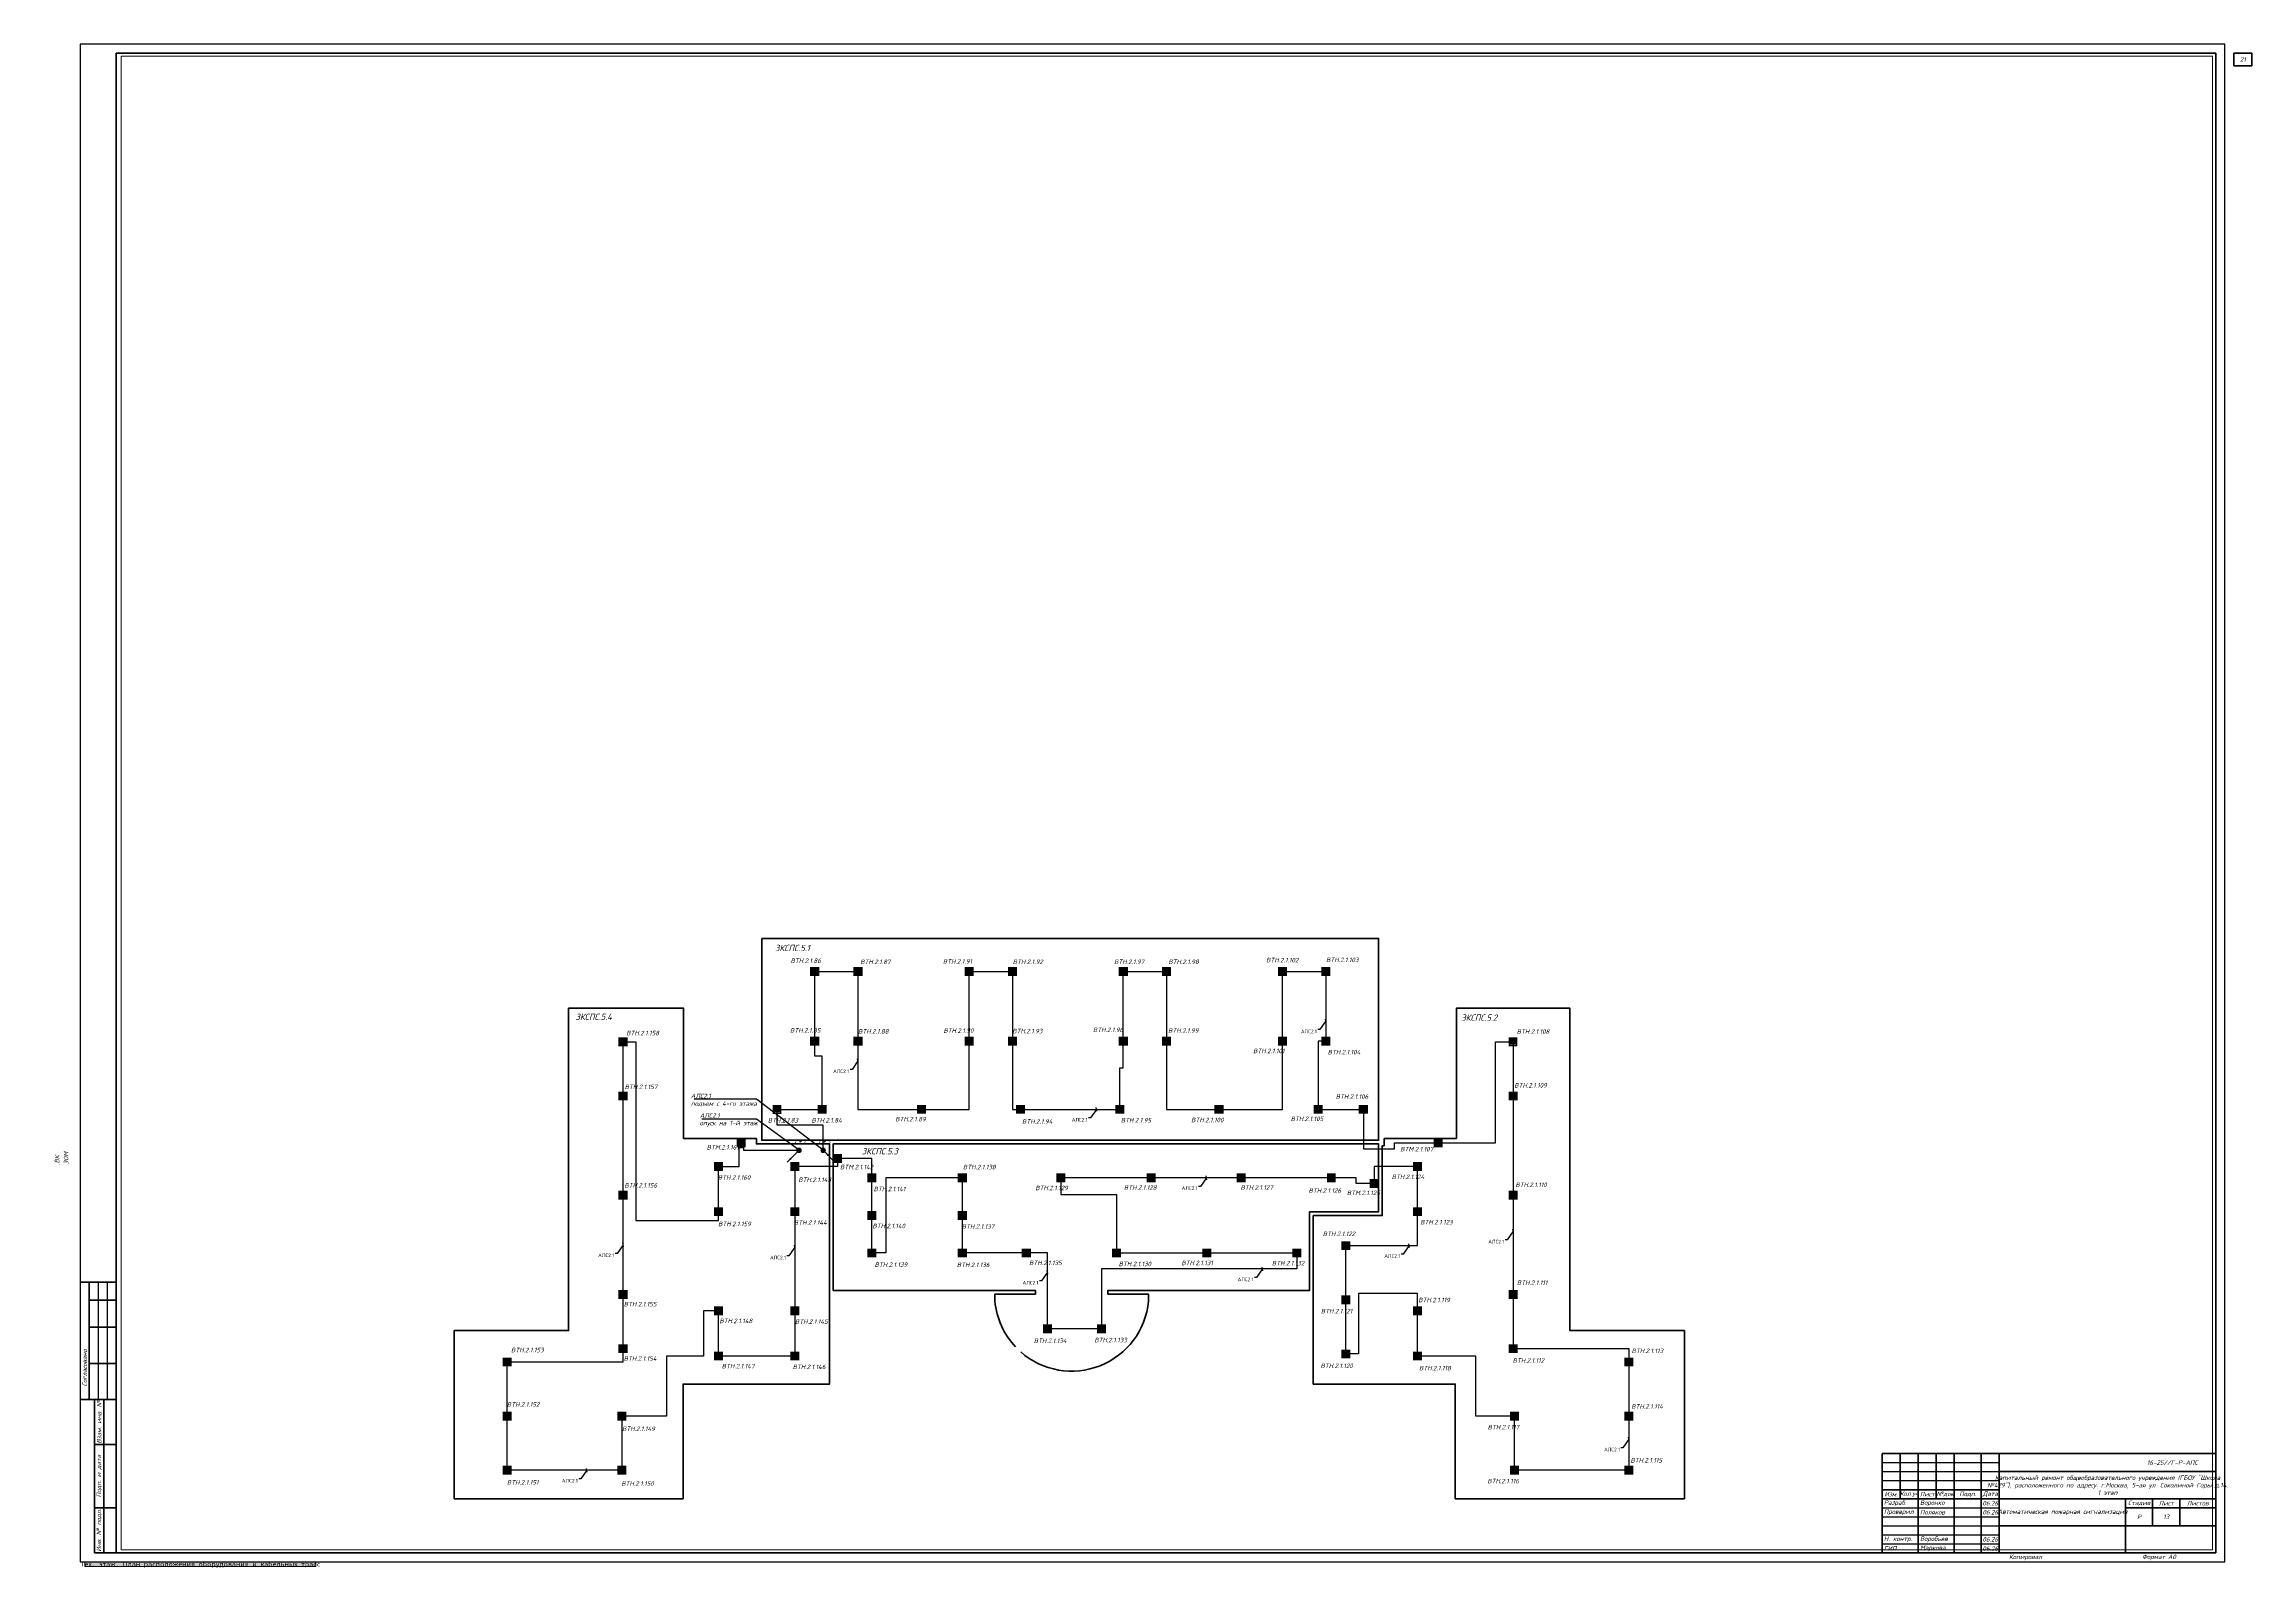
# Paper-space layout 'ПР5' of a CAD drawing. Header units: millimetres. Extents: x -20 to 1204, y -3 to 841.
# The model-space entities are those that its viewports show. They can reach past a viewport. Long polylines and large blocks are cut down to what shows.
import ezdxf
from ezdxf import colors
from ezdxf.entities.mleader import LeaderData, LeaderLine
from ezdxf.enums import TextEntityAlignment as Align
from ezdxf.math import Vec2, Vec3

# ---------------------------------------------------------------- set-up
doc = ezdxf.new("R2018")
doc.units = ezdxf.units.MM
doc.header["$LTSCALE"] = 0.5
doc.set_wipeout_variables(frame=1)
doc.linetypes.add('CONTI', pattern=[0])
doc.layers.get('0').update_dxf_attribs({"lineweight": 18})
doc.layers.get('Defpoints').update_dxf_attribs({"color": 4, "lineweight": 140})
for name, color, linetype, lineweight in [('! ЗКПС НОМЕР 1', 4, 'Continuous', 50), ('13_text', 250, 'Continuous', 15), ('13_АПС_кабели', 1, 'Continuous', 30), ('13_АПС_оборудование', 1, 'Continuous', 30), ('13_АПС_текст', 1, 'Continuous', 30), ('13_СС_СОТС_выноски', 7, 'Continuous', 25), ('BSN__основная - 06', 1, 'Continuous', 60), ('АР_Штриховка_Стималит', 5, 'Continuous', 0)]:
    doc.layers.add(name, color=color, linetype=linetype, lineweight=lineweight)
doc.layers.add('! ЗКПС НОМЕР 2', color=7, linetype='Continuous', lineweight=0, true_color=0xf3aae6, transparency=0.5)
doc.styles.add('BDG_T_R', font='GOST Common.ttf')
doc.styles.add('ISOCPEUR', font='isocpeui.ttf', dxfattribs={"height": 250})
doc.styles.get("Standard").update_dxf_attribs({"font": 'txt.shx'})
doc.linetypes.add('Рабочее в трубе  _о_о_', pattern='A,5,2,[133,ltypeshp.shx,S=0.4,R=0,X=0,Y=0.75],3', length=10)

# ---------------------------------------------------------------- blocks, each defined once
blk = doc.blocks.new('*U1096')
at = {"linetype": 'Continuous', "lineweight": 25, "transparency": 33554687}
for p, q in [((1189, 841), (0, 841)), ((0, 841), (0, 0)), ((1189, 0), (1189, 841)), ((10, 155), (10, 90)), ((15, 155), (15, 90)), ((999, 55), (1064, 55)), ((999, 50), (1064, 50)), ((999, 45), (1064, 45)), ((999, 30), (1064, 30)), ((999, 25), (1064, 25)), ((999, 20), (1064, 20)), ((999, 15), (1064, 15)), ((0, 0), (1189, 0)), ((999, 10), (1064, 10))]:
    blk.add_line(p, q, dxfattribs=at)
at = {"linetype": 'Continuous', "lineweight": 60, "transparency": 33554687}
for p, q in [((1184, 836), (20, 836)), ((20, 836), (20, 5)), ((1184, 5), (1184, 836)), ((20, 155), (0, 155)), ((5, 155), (5, 90)), ((20, 145), (5, 145)), ((20, 130), (5, 130)), ((20, 110), (5, 110)), ((20, 90), (0, 90)), ((8, 90), (8, 5)), ((13, 90), (13, 5)), ((8, 65), (20, 65)), ((999, 60), (1184, 60)), ((999, 5), (999, 60)), ((1009, 60), (1009, 35)), ((1019, 60), (1019, 5)), ((1029, 60), (1029, 35)), ((1039, 60), (1039, 5)), ((1054, 60), (1054, 5)), ((1064, 5), (1064, 60)), ((1064, 50), (1184, 50)), ((1184, 5), (1184, 60)), ((999, 40), (1064, 40)), ((8, 30), (20, 30)), ((999, 35), (1184, 35)), ((1134, 35), (1134, 5)), ((1134, 30), (1184, 30)), ((1149, 35), (1149, 20)), ((1164, 35), (1164, 20)), ((1064, 20), (1184, 20)), ((8, 5), (20, 5)), ((20, 5), (1184, 5))]:
    blk.add_line(p, q, dxfattribs=at)
at = {"linetype": 'Continuous', "lineweight": 40, "transparency": 33554687}
blk.add_line((1134, 5), (1134, 35), dxfattribs=at)
at = {"lineweight": 60, "transparency": 33554687}
blk.add_lwpolyline([(1194, 829), (1204, 829), (1204, 836), (1194, 836)], close=True, dxfattribs=at)
at = {"linetype": 'Continuous', "transparency": 33554687, "rotation": 90, "style": 'ISOCPEUR'}
for s, insert, char_height, width, attachment_point in [('20_Главный_специалист_ВК', (-12.5, 176), 2.5, 19, 4), ('21_Главный_специалист_ЭОМ', (-7.5, 176), 2.5, 19, 4), ('01.26', (-12.5, 215), 2.5, 10, 5), ('01.26', (-7.5, 215), 2.5, 10, 5), ('01.26', (-2.5, 215), 2.5, 10, 5), ('Согласовано', (-17.5, 172.5), 3, 35, 5), ('Гл. спец ВК', (-12.5, 156), 2.5, 19, 4), ('Гл. спец ЭОМ', (-7.5, 156), 2.5, 19, 4), ('01.26', (-12.5, 150), 2.5, 10, 5), ('19_Главный_конструктор', (-7.5, 111), 2.5, 19, 4), ('01.26', (-7.5, 150), 2.5, 10, 5), ('18_Главный_специалист_ОВ', (-2.5, 111), 2.5, 19, 4), ('01.26', (-2.5, 150), 2.5, 10, 5), ('17_ГАП', (-12.5, 111), 2.5, 19, 4), ('Согласовано', (2.5, 107.5), 2.5, 35, 5), ('Гл. констр. ', (-7.5, 91), 2.5, 19, 4), ('Гл. спец ОВ', (-2.5, 91), 2.5, 19, 4), ('ГАП', (-12.5, 91), 2.5, 19, 4), ('Взам. инв. №', (10.5, 77.5), 2.5, 25, 5), ('Подп. и дата', (10.5, 47.5), 2.5, 35, 5), ('Инв. № подл.', (10.5, 17.5), 2.5, 25, 5)]:
    blk.add_mtext(s, dxfattribs=dict(at, insert=insert, char_height=char_height, width=width, attachment_point=attachment_point))
at = {"linetype": 'Continuous', "transparency": 33554687, "char_height": 2.5, "style": 'ISOCPEUR'}
for s, insert, width, attachment_point in [('16-25//Г-Р-АПС', (1174, 55), 110, 6), ('\\pxsm1;Капитальный ремонт общеобразовательного учреждения (ГБОУ "Школа №429"), расположенного по адресу: г.Москва, 5-ая ул. Соколиной Горы д.14. 1 этап', (1124, 42.5), 120, 5), ('Разраб.', (1000, 32.5), 19, 4), ('Проверил', (1000, 27.5), 19, 4), ('Воронко', (1020, 32.5), 19, 4), ('Поляков', (1020, 27.5), 19, 4), ('\\pxqc;06.26', (1054, 32.5), 10, 4), ('\\pxqc;06.26', (1054, 27.5), 10, 4), ('Р', (1141.5, 25), 15, 5), ('Н. контр.', (1000, 12.5), 19, 4), ('Воробьев', (1020, 12.5), 19, 4), ('\\pxqc;06.26', (1054, 12.5), 10, 4), ('ГИП', (1000, 7.5), 19, 4), ('Маркова', (1020, 7.5), 19, 4), ('\\pxqc;06.26', (1054, 7.4), 10, 4), ('Копировал', (1078.5, 2.5), 25, 5), ('Формат', (1149.5, 2.5), 16, 5)]:
    blk.add_mtext(s, dxfattribs=dict(at, insert=insert, width=width, attachment_point=attachment_point))
at = {"transparency": 33554687, "char_height": 2.5, "attachment_point": 5, "style": 'ISOCPEUR'}
for s, insert, width in [('Изм.', (1004, 37.5), 10), ('Кол.уч', (1014, 37.5), 10), ('Лист', (1024, 37.5), 10), ('№док', (1034, 37.5), 10), ('Подп.', (1046.5, 37.5), 15), ('Дата', (1059, 37.5), 10), ('Стадия', (1141.5, 32.5), 15), ('Лист', (1156.5, 32.5), 15), ('Листов', (1174, 32.5), 20)]:
    blk.add_mtext(s, dxfattribs=dict(at, insert=insert, width=width))
at = {"linetype": 'Continuous', "transparency": 33554687, "insert": (1099, 27.5), "char_height": 2.5, "width": 70, "attachment_point": 5, "line_spacing_factor": 0.8, "style": 'ISOCPEUR'}
blk.add_mtext('\\pxsm1;Автоматическая пожарная сигнализация', dxfattribs=at)
at = {"transparency": 33554687, "style": 'ISOCPEUR'}
for tag, p in [('Сквозная_нумерация', (1199, 832.5)), ('Форма3_номер_листа', (1156.5, 25)), ('Форма3_количество_листов', (1174, 25))]:
    blk.add_attdef(tag, text='', height=2.5, dxfattribs=at).set_placement(p, align=Align.MIDDLE_CENTER)
blk.add_attdef('Форма3_дополнительный_шифр', text='', height=2.5, dxfattribs=at).set_placement((1174, 55), align=Align.MIDDLE_LEFT)
at = {"lineweight": 5, "transparency": 33554687, "flags": 160}
blk.add_attdef('Форма3_наименование_чертежа', text='', height=2.5, dxfattribs=at).set_placement((1099, 12.5), align=Align.MIDDLE_CENTER)
at = {"transparency": 33554687, "style": 'ISOCPEUR', "flags": 8}
blk.add_attdef('Формат', (1157.5, 1.5), '', height=2.5, dxfattribs=at)
at = {"transparency": 33554687}
blk.add_wipeout([(-20, 220), (-0.5, 220), (-0.5, 90), (-20, 90)], dxfattribs=at)
blk = doc.blocks.new('101')
at = {"layer": '! ЗКПС НОМЕР 2', "true_color": 0xffffff, "transparency": 33554687}
h = blk.add_hatch(color=7, dxfattribs=at)
h.dxf.hatch_style = 1
h.paths.add_polyline_path([(-12942, -22141.9), (-12947, -22141.9), (-12947, -22146.8), (-12942, -22146.8)])
at = {"layer": 'BSN__основная - 06', "color": 1, "lineweight": 30, "ltscale": 100, "const_width": 0.03, "elevation": 0}
blk.add_lwpolyline([(-12947, -22141.9), (-12942, -22141.9), (-12942, -22146.8), (-12947, -22146.8)], close=True, dxfattribs=at)
at = {"layer": 'BSN__основная - 06', "color": 1, "lineweight": 30, "ltscale": 100, "const_width": 0.07, "elevation": 0}
blk.add_lwpolyline([(-12943.9, -22142.7), (-12945, -22143.9), (-12943.9, -22144.8), (-12945, -22145.9)], dxfattribs=at)
blk = doc.blocks.new('ИПР1')
at = {"layer": 'АР_Штриховка_Стималит', "ltscale": 0.01, "true_color": 0xffffff}
h = blk.add_hatch(color=7, dxfattribs=at)
h.dxf.hatch_style = 1
h.paths.add_polyline_path([(-11645.5, -30228.9), (-11645.5, -30233.8), (-11640.6, -30233.8), (-11640.6, -30228.9)])
at = {"layer": 'BSN__основная - 06', "ltscale": 100, "const_width": 0.1}
blk.add_lwpolyline([(-11645.5, -30228.9), (-11640.6, -30228.9), (-11640.6, -30233.8), (-11645.5, -30233.8)], close=True, dxfattribs=at)
for points in [[(-11644.9, -30229.4), (-11644.8, -30229.6), (-11644.8, -30229.6), (-11644.8, -30229.7), (-11644.7, -30229.7), (-11644.7, -30229.8), (-11644.7, -30229.8), (-11644.6, -30229.9), (-11644.6, -30230), (-11644.6, -30230), (-11644.5, -30230.1), (-11644.4, -30230.2), (-11644.4, -30230.2), (-11644.3, -30230.3), (-11644.2, -30230.4), (-11644.1, -30230.5), (-11644, -30230.5), (-11643.9, -30230.6), (-11643.8, -30230.6), (-11643.7, -30230.7), (-11643.6, -30230.7), (-11643.5, -30230.8), (-11643.4, -30230.8), (-11643.2, -30230.8), (-11643, -30230.8), (-11642.7, -30230.8), (-11642.5, -30230.7), (-11642.3, -30230.7), (-11642, -30230.5), (-11641.8, -30230.4), (-11641.6, -30230.2), (-11641.5, -30230), (-11641.3, -30229.8), (-11641.2, -30229.5), (-11641.2, -30229.4)], [(-11643, -30230.8), (-11643, -30233.3)]]:
    blk.add_lwpolyline(points, dxfattribs=at)
blk = doc.blocks.new('748')
at = {"layer": 'АР_Штриховка_Стималит', "true_color": 0xffffff}
h = blk.add_hatch(color=7, dxfattribs=at)
h.dxf.hatch_style = 1
h.paths.add_polyline_path([(1611.5, -5339.8), (1606.6, -5339.8), (1606.6, -5344.7), (1611.5, -5344.7)])
h.paths.add_polyline_path([(1610.6, -5340.7), (1610.6, -5343.8), (1607.6, -5343.8), (1607.6, -5340.7)], flags=16)
h = blk.add_hatch(color=7, dxfattribs=at)
h.dxf.hatch_style = 1
h.paths.add_polyline_path([(1607.6, -5340.7), (1607.6, -5343.7), (1610.6, -5343.7), (1610.6, -5340.7)])
at = {"color": 1, "lineweight": 5, "ltscale": 100, "elevation": 0}
for points, const_width in [([(1606.6, -5344.7), (1611.6, -5344.7), (1611.6, -5339.8), (1606.6, -5339.8)], 0.03), ([(1607.6, -5343.7), (1610.6, -5343.7), (1610.6, -5340.7), (1607.6, -5340.7)], 0.01)]:
    blk.add_lwpolyline(points, close=True, dxfattribs=dict(at, const_width=const_width))
at = {"color": 1, "lineweight": 5, "ltscale": 100, "const_width": 0.03, "elevation": 0}
blk.add_lwpolyline([(1609.6, -5341.1), (1608.5, -5341.7), (1609.7, -5342.7), (1608.5, -5343.3)], dxfattribs=at)
blk = doc.blocks.new('*U54')
at = {"transparency": 33554687}
h = blk.add_hatch(color=0, dxfattribs=at)
h.dxf.hatch_style = 1
h.paths.add_polyline_path([(125, 0, 1), (-125, 0, 1)])
h = blk.add_hatch(color=0, dxfattribs=at)
h.dxf.hatch_style = 1
h.paths.add_polyline_path([(491, -407), (407, -491), (654, -654)])
at = {"color": 0, "lineweight": 15, "transparency": 33554687}
blk.add_lwpolyline([(654, -654), (88, -88)], dxfattribs=at)
at = {"color": 0, "transparency": 33554687}
blk.add_circle((0, 0), 125, dxfattribs=at)
blk = doc.blocks.new('_None')
blk = doc.blocks.new('*U63')
at = {"transparency": 33554687}
h = blk.add_hatch(color=0, dxfattribs=at)
h.dxf.hatch_style = 1
h.paths.add_polyline_path([(125, 0, 1), (-125, 0, 1)])
h = blk.add_hatch(color=0, dxfattribs=at)
h.dxf.hatch_style = 1
h.paths.add_polyline_path([(-336, -251), (-251, -336), (-88, -88)])
at = {"color": 0, "lineweight": 15, "transparency": 33554687}
blk.add_lwpolyline([(-88, -88), (-654, -654)], dxfattribs=at)
at = {"color": 0, "transparency": 33554687}
blk.add_circle((0, 0), 125, dxfattribs=at)
blk = doc.blocks.new('_Oblique')
at = {"color": 0, "linetype": 'ByBlock', "lineweight": -2, "transparency": 33554687}
blk.add_line((-0.5, -0.5), (0.5, 0.5), dxfattribs=at)

msp = doc.modelspace()

# ---------------------------------------------------------------- linework, layer by layer
at = {"layer": '! ЗКПС НОМЕР 1', "color": 84, "transparency": 33554559}
msp.add_lwpolyline([(346719.61454, 86350.68246), (380919.61454, 86350.68246), (380919.61454, 75165.68246), (346719.61454, 75165.68246)], close=True, dxfattribs=at)
at = {"layer": '! ЗКПС НОМЕР 1', "color": 200, "transparency": 33554559}
msp.add_lwpolyline([(346419.61762, 75265.68246), (342379.61454, 75265.68246), (342379.61454, 82485.68246), (336004.61454, 82485.68246), (336004.61454, 64615.68246), (329654.61208, 64615.68729), (329654.24203, 55305.68729), (342354.61454, 55305.68246), (342354.61454, 61655.68246), (350474.61454, 61655.68246), (350474.61454, 70995.68246), (350474.61454, 70995.68246), (350474.61454, 74965.68246), (346419.61762, 74965.68246), (346419.61762, 75265.68246)], dxfattribs=at)
at = {"layer": '! ЗКПС НОМЕР 1', "color": 30, "true_color": 0xf26722, "transparency": 33554559}
msp.add_lwpolyline([(381219.61454, 75265.68246), (385229.61454, 75265.68246), (385229.61454, 82485.68246), (391519.61454, 82485.68246), (391519.61454, 64615.68246), (397869.61454, 64615.68246), (397869.9846, 55305.68246), (385169.61454, 55305.68246), (385169.61454, 61655.68246), (377289.61454, 61655.68246), (377289.61454, 70995.68246), (381119.61454, 70995.68246), (381119.61454, 74865.68246), (381219.61454, 74865.68246), (381219.61454, 75265.68246)], dxfattribs=at)
at = {"layer": '! ЗКПС НОМЕР 1', "color": 163, "transparency": 33554559}
msp.add_lwpolyline([(360792.32426, 63710.57495, -0.1673533343), (359644.18296, 66245.68246), (359644.18296, 66645.68246), (361887.63212, 66645.68246), (361887.63212, 66845.68246), (361887.63212, 66845.68246), (361887.63212, 66845.68246), (361887.63212, 66845.68246), (350674.61454, 66845.68246), (350674.61454, 74965.68246), (350674.61454, 74965.68246), (350674.61454, 74965.68246), (350674.61454, 74965.68246), (380919.61454, 74965.68246), (380919.61454, 71195.6905), (377089.61463, 71195.68809), (377089.61445, 66845.68246), (365911.63497, 66845.68246), (365911.63497, 66645.68246), (368154.31203, 66645.68246), (368154.31203, 66245.68246, -0.6128200457), (361074.75653, 63437.82939)], format="xyb", dxfattribs=at)
at = {"layer": '13_АПС_кабели', "linetype": 'Рабочее в трубе  _о_о_', "transparency": 33554687}
msp.add_lwpolyline([(350117.44227, 74611.8851), (350117.44227, 76005.96863), (347569.61454, 76005.96863), (347569.61454, 76878.00554), (350069.61454, 76878.00554), (350069.61454, 79821.35659), (349652.11454, 79821.35659), (349652.11454, 80653.18246), (349652.11454, 84518.18246), (352052.11454, 84518.18246), (352052.11454, 80653.18246), (352052.11454, 76878.00554), (355569.61454, 76878.00554), (358217.11454, 76878.00554), (358217.11454, 80653.18246), (358217.11454, 84518.18246), (360617.11454, 84518.18246), (360617.11454, 80653.18246), (360617.11454, 76878.00554), (361069.61454, 76878.00554), (366569.61454, 76878.00554), (366569.61454, 79173.1436), (366762.11454, 79173.1436), (366762.11454, 80653.18246), (366762.11454, 84518.18246), (369162.11454, 84518.18246), (369162.11454, 80653.18246), (369162.11454, 76878.00554), (372069.61454, 76878.00554), (375587.11454, 76878.00554), (375587.11454, 80653.18246), (375587.11454, 84518.18246), (377987.11454, 84518.18246), (377987.11454, 80653.18246), (377569.61454, 80653.18246), (377569.61454, 76878.00554), (380069.61454, 76878.00554), (380069.61454, 74685.43911), (381800.64899, 74685.43911), (381800.64899, 75017.6999), (384221.09435, 75017.6999), (387398.94447, 75017.6999), (387398.94447, 80620.68246), (388374.61454, 80620.68246), (388374.61454, 77620.68246), (388374.61454, 72120.68246), (388374.61454, 66620.68246), (388374.61454, 63620.68246), (394794.61454, 63620.68246), (394794.61454, 62880.62747), (394794.61454, 59880.62747), (394794.61454, 56880.62747), (388444.61454, 56880.62747), (388444.61454, 59880.62747), (386301.91999, 59880.62747), (386301.91999, 63210.68246), (383074.61454, 63210.68246), (383074.61454, 65710.68246), (383074.61454, 66682.82779), (379803.22224, 66682.82779), (379803.22224, 63325.68246), (379104.61454, 63325.68246), (379104.61454, 66325.68246), (379104.61454, 69325.68246), (383074.61454, 69325.68246), (383074.61454, 71210.68246), (383074.61454, 73710.68246), (380671.64152, 73710.68246), (380671.64152, 72769.54526), (379664.53379, 72769.54526), (379664.53379, 73083.16474), (378302.11452, 73083.16474), (377098.92044, 73083.16474), (373302.11452, 73083.16474), (368302.11452, 73083.16474), (363302.11452, 73083.16474), (363302.11452, 72167.07506), (366387.11452, 72167.07506), (366387.11452, 68920.7054), (371387.11452, 68920.7054), (376387.11452, 68920.7054), (376387.11452, 68034.80509), (365553.80607, 68034.80509), (365553.80713, 64715.68246), (362553.80607, 64715.68246), (362553.80607, 68920.7054), (361387.11452, 68920.7054), (357839.49823, 68920.7054), (357839.49823, 70995.68246), (357839.49823, 73083.16474), (353604.62381, 73083.16474), (353604.62381, 68920.7054), (352827.11454, 68920.7054), (352827.11454, 70995.68246), (352827.11454, 73083.16474), (352827.11454, 74159.80312), (350922.58757, 74159.80312), (350922.58757, 73710.68246), (348552.53738, 73710.68246), (348552.53738, 71210.68246), (348552.53738, 65710.68246), (348552.53738, 63210.68246), (344324.61454, 63210.68246), (344324.61454, 65710.68246), (343478.08247, 65710.68246), (343478.08247, 63210.68246), (341443.94076, 63210.68246), (341443.94076, 59880.62747), (338954.61454, 59880.62747), (338954.61454, 56880.62747), (332604.61454, 56880.62747), (332604.61454, 59880.62747), (332604.61454, 62880.62747), (339024.61454, 62880.62747), (339024.61454, 63620.68246), (339024.61454, 66620.68246), (339024.61454, 72120.68246), (339024.61454, 77620.68246), (339024.61454, 80620.68246), (339739.8877, 80620.68246), (339739.8877, 70719.65092), (344324.61454, 70719.65092), (344324.61454, 71210.68246), (344324.61454, 73710.68246), (345470.27507, 73710.68246), (345470.27507, 74769.71735), (345699.21857, 74769.71735), (345699.21857, 74611.8851), (348785.02295, 74611.8851)], dxfattribs=at)

# ---------------------------------------------------------------- block references
at = {"lineweight": 20, "transparency": 33554687}
ref = msp.add_blockref('*U54', (348785.02295, 74611.8851), dxfattribs=dict(at, xscale=-1))
ref.add_attrib('NUM', 'Ст.1', (348535.20752, 74943.86154), dxfattribs={"color": 0, "height": 250, "style": 'ISOCPEUR'})
ref = msp.add_blockref('*U63', (350117.44227, 74611.8851), dxfattribs=dict(at, xscale=-1))
ref.add_attrib('NUM', 'Ст.3', (349867.62684, 74943.86154), dxfattribs={"color": 0, "height": 250, "style": 'ISOCPEUR'})
at = {"layer": '13_АПС_оборудование', "transparency": 33554559, "xscale": 100, "yscale": 100, "zscale": 100}
for p in [(1644101.46254, 2298952.95827, -0.25088), (1646501.46254, 2298952.95827, -0.25088), (1652666.46254, 2298952.95827, -0.25088), (1655066.46254, 2298952.95827, -0.25088), (1661211.46254, 2298952.95827, -0.25088), (1663611.46254, 2298952.95827, -0.25088), (1670036.46254, 2298952.95827, -0.25088), (1672436.46254, 2298952.95827, -0.25088), (1633473.96254, 2295055.45827, -0.25088), (1644101.46254, 2295087.95827, -0.25088), (1646501.46254, 2295087.95827, -0.25088), (1652666.46254, 2295087.95827, -0.25088), (1655066.46254, 2295087.95827, -0.25088), (1661211.46254, 2295087.95827, -0.25088), (1663611.46254, 2295087.95827, -0.25088), (1670036.46254, 2295087.95827, -0.25088), (1672436.46254, 2295087.95827, -0.25088), (1633473.96254, 2292055.45827, -0.25088), (1644518.96254, 2291312.78135, -0.25088), (1650018.96254, 2291312.78135, -0.25088), (1655518.96254, 2291312.78135, -0.25088), (1661018.96254, 2291312.78135, -0.25088), (1666518.96254, 2291312.78135, -0.25088), (1672018.96254, 2291312.78135, -0.25088), (1674518.96254, 2291312.78135, -0.25088), (1682823.96254, 2292055.45827, -0.25088), (1638773.96254, 2288145.45827, -0.25088), (1677523.96254, 2288145.45827, -0.25088), (1633473.96254, 2286555.45827, -0.25088), (1647276.46254, 2287517.94056, -0.25088), (1652288.84622, 2287517.94056, -0.25088), (1657751.46251, 2287517.94056, -0.25088), (1662751.46251, 2287517.94056, -0.25088), (1667751.46251, 2287517.94056, -0.25088), (1682823.96254, 2286555.45827, -0.25088), (1638773.96254, 2285645.45827, -0.25088), (1643001.88537, 2285645.45827, -0.25088), (1647276.46254, 2285430.45827, -0.25088), (1652288.84622, 2285430.45827, -0.25088), (1677523.96254, 2285645.45827, -0.25088), (1647276.46254, 2283355.48122, -0.25088), (1652288.84622, 2283355.48122, -0.25088), (1655836.46251, 2283355.48122, -0.25088), (1660836.46251, 2283355.48122, -0.25088), (1665836.46251, 2283355.48122, -0.25088), (1670836.46251, 2283355.48122, -0.25088), (1673553.96254, 2283760.45827, -0.25088), (1633473.96254, 2281055.45827, -0.25088), (1673553.96254, 2280760.45827, -0.25088), (1682823.96254, 2281055.45827, -0.25088), (1638773.96254, 2280145.45827, -0.25088), (1643001.88537, 2280145.45827, -0.25088), (1657003.15407, 2279150.45919, -0.25088), (1660003.15407, 2279150.45919, -0.25088), (1677523.96254, 2280145.45827, -0.25088), (1633473.96254, 2278055.45827, -0.25088), (1682823.96254, 2278055.45827, -0.25088), (1627053.96254, 2277315.40329, -0.25088), (1638773.96254, 2277645.45827, -0.25088), (1643001.88537, 2277645.45827, -0.25088), (1673553.96254, 2277760.45827, -0.25088), (1677523.96254, 2277645.45827, -0.25088), (1689243.96254, 2277315.40329, -0.25088), (1627053.96254, 2274315.40329, -0.25088), (1633403.96254, 2274315.40329, -0.25088), (1682893.96254, 2274315.40329, -0.25088), (1689243.96254, 2274315.40329, -0.25088), (1627053.96254, 2271315.40329, -0.25088), (1633403.96254, 2271315.40329, -0.25088), (1682893.96254, 2271315.40329, -0.25088), (1689243.96254, 2271315.40329, -0.25088)]:
    msp.add_blockref('101', p, dxfattribs=at)
at = {"layer": '13_АПС_оборудование', "transparency": 33554687, "xscale": 100, "yscale": 100, "zscale": 100}
for p in [(227466.30825, 614844.06552), (186661.30825, 611101.3886), (187644.23109, 607934.06552), (217393.80823, 607306.5478)]:
    msp.add_blockref('748', p, dxfattribs=at)
at = {"layer": '13_АПС_оборудование', "color": 5, "transparency": 33554559, "xscale": 100, "yscale": 100, "zscale": 100}
for p in [(1509888.23912, 3098153.72279), (1548527.83725, 3098153.72279), (1515229.33048, 3097295.82601), (1544978.38442, 3095905.56814)]:
    msp.add_blockref('ИПР1', p, dxfattribs=at)

# ---------------------------------------------------------------- texts
at = {"layer": '13_АПС_текст', "color": 5, "transparency": 33554687, "style": 'ISOCPEUR'}
for s, p in [('ЗКСПС.5.1', (347453.05017, 85645.22443)), ('ЗКСПС.5.4', (336387.88697, 81832.95857)), ('ЗКСПС.5.2', (385500.3898, 81786.80234)), ('ЗКСПС.5.3', (352266.96185, 74384.92173))]:
    msp.add_text(s, height=350, dxfattribs=at).set_placement(p)
at = {"layer": '13_АПС_текст', "transparency": 33554559, "style": 'ISOCPEUR'}
for s, p in [('BTH.2.1.86', (348313.1461, 84991.8084, 0)), ('BTH.2.1.87', (352176.18345, 84927.67737, 0)), ('BTH.2.1.91', (356759.4207, 84951.23594, 0)), ('BTH.2.1.92', (360632.05258, 84931.88453, 0)), ('BTH.2.1.97', (366249.41618, 84932.97044, 0)), ('BTH.2.1.98', (369258.45734, 84932.97044, 0)), ('BTH.2.1.102', (374678.55336, 85025.55347, 0)), ('BTH.2.1.103', (378002.95333, 85038.68771, 0)), ('BTH.2.1.158', (339202.09823, 80981.3426, 0)), ('BTH.2.1.85', (348286.59519, 81130.18041, 0)), ('BTH.2.1.88', (352057.07592, 81077.09953, 0)), ('BTH.2.1.90', (356785.7747, 81118.5064, 0)), ('BTH.2.1.93', (360607.10234, 81092.16579, 0)), ('BTH.2.1.96', (365079.96274, 81163.56091, 0)), ('BTH.2.1.99', (369245.31845, 81124.1582, 0)), ('BTH.2.1.108', (388571.66545, 81064.11345, 0)), ('BTH.2.1.101', (373955.72378, 79989.43172, 0)), ('BTH.2.1.104', (378094.79853, 79923.76247, 0)), ('BTH.2.1.109', (388438.65045, 78086.00038, 0)), ('BTH.2.1.157', (339115.62038, 77998.04562, 0)), ('BTH.2.1.106', (378538.91339, 77464.4255, 0)), ('BTH.2.1.83', (347056.10958, 76147.56455, 0)), ('BTH.2.1.84', (349471.07086, 76147.56455, 0)), ('BTH.2.1.89', (354118.23674, 76212.80293, 0)), ('BTH.2.1.94', (361146.33045, 76085.57609, 0)), ('BTH.2.1.95', (366625.67693, 76151.24533, 0)), ('BTH.2.1.100', (370523.56394, 76164.17486, 0)), ('BTH.2.1.105', (376042.33028, 76229.84411, 0)), ('BTM.2.1.161', (343663.93174, 74651.21077, 0)), ('BTM.2.1.107', (382114.19414, 74546.66412, 0)), ('BTM.2.1.142', (351056.43993, 73559.02776, 0)), ('BTH.2.1.138', (357871.44985, 73555.80318, 0)), ('BTH.2.1.156', (339101.34767, 72543.88583, 0)), ('BTH.2.1.160', (344282.59027, 72978.79153, 0)), ('BTH.2.1.143', (348743.42654, 72853.77939, 0)), ('BTH.2.1.141', (352919.39944, 72341.2185, 0)), ('BTH.2.1.129', (361880.27267, 72397.11651, 0)), ('BTH.2.1.128', (366793.88142, 72423.3109, 0)), ('BTH.2.1.127', (373260.11523, 72425.3521, 0)), ('BTH.2.1.126', (377033.76873, 72255.09244, 0)), ('BTM.2.1.125', (379154.84847, 72128.05296, 0)), ('BTH.2.1.124', (381642.55965, 73016.30706, 0)), ('BTH.2.1.110', (388498.98391, 72572.679, 0)), ('BTH.2.1.159', (344296.6883, 70404.97983, 0)), ('BTH.2.1.144', (348501.21614, 70483.04638, 0)), ('BTH.2.1.140', (352854.06704, 70290.78974, 0)), ('BTH.2.1.137', (357806.12062, 70264.66943, 0)), ('BTH.2.1.122', (377822.67389, 69859.42641, 0)), ('BTH.2.1.123', (383221.73244, 70499.33307, 0)), ('BTH.2.1.139', (352971.66282, 68148.94185, 0)), ('BTH.2.1.136', (357531.73153, 68135.8817, 0)), ('BTH.2.1.135', (361536.28589, 68247.0909, 0)), ('BTH.2.1.130', (366503.78728, 68187.87472, 0)), ('BTH.2.1.131', (369981.09637, 68242.47822, 0)), ('BTH.2.1.132', (374999.53042, 68229.38102, 0)), ('BTH.2.1.111', (388584.62332, 67150.45507, 0)), ('BTH.2.1.155', (339068.02882, 65959.3081, 0)), ('BTH.2.1.119', (383115.03016, 66190.61848, 0)), ('BTH.2.1.148', (344366.27012, 65031.05256, 0)), ('BTH.2.1.145', (348553.84793, 64992.05535, 0)), ('BTH.2.1.121', (377715.97161, 65572.04009, 0)), ('BTH.2.1.153', (332816.85106, 63417.75006, 0)), ('BTH.2.1.134', (361799.82277, 63931.38516, 0)), ('BTH.2.1.133', (365154.18144, 63970.67675, 0)), ('BTH.2.1.154', (339062.92507, 62947.85936, 0)), ('BTH.2.1.147', (344498.80555, 62524.34889, 0)), ('BTH.2.1.146', (348427.43254, 62482.7958, 0)), ('BTH.2.1.120', (377694.63242, 62543.14077, 0)), ('BTH.2.1.118', (383157.71171, 62415.15944, 0)), ('BTH.2.1.112', (388349.88274, 62841.73853, 0)), ('BTH.2.1.113', (394943.98969, 63374.99603, 0)), ('BTH.2.1.152', (332588.20196, 60405.11988, 0)), ('BTH.2.1.114', (394923.23171, 60293.06652, 0)), ('BTH.2.1.149', (338969.62528, 59054.62888, 0)), ('BTH.2.1.117', (386963.35335, 59141.23258, 0)), ('BTH.2.1.115', (394880.55016, 57306.82764, 0)), ('BTH.2.1.151', (332588.20196, 56083.55179, 0)), ('BTH.2.1.116', (386942.01099, 56154.9937, 0)), ('BTH.2.1.150', (338928.05214, 56021.22215, 0))]:
    msp.add_text(s, height=250, dxfattribs=at).set_placement(p)

# ---------------------------------------------------------------- leaders
at = {"layer": '13_text', "color": 0, "lineweight": 15, "transparency": 33554687}
ml = msp.add_multileader_mtext('Standard', dxfattribs=at)
ml.set_content('{\\fISOCPEUR|b0|i0|c204|p34;АЛС2\\fISOCPEUR|b0|i0|c0|p34;.\\fISOCPEUR|b0|i0|c204|p34;1}', color=7, style='BDG_T_R')
ml.set_leader_properties(color=7, linetype='Continuous', lineweight=25)
ml.set_arrow_properties(name='OBLIQUE')
ml.build(insert=Vec2(0, 0))
ml.multileader.update_dxf_attribs({"has_text_frame": 1, "text_left_attachment_type": 0, "text_right_attachment_type": 0, "dogleg_length": 2, "arrow_head_size": 150})
ctx = ml.context
ctx.base_point, ctx.char_height, ctx.arrow_head_size, ctx.landing_gap_size, ctx.plane_origin = Vec3(376510.84842, 81299.51618), 200, 150, 100, Vec3(384829.97517, 78118.41285)
ctx.left_attachment, ctx.right_attachment = 0, 0
notes = []
notes.append((ctx, [(0, (1, 1, 0), (377656.40086, 81299.51618), (-1, 0), 111.1585, [(0, [(377987.11454, 81776.24234)], 0, [])])]))
ctx.mtext.insert, ctx.mtext.width, ctx.mtext.flow_direction = Vec3(376610.84842, 81299.51618), 662.072481, 5
ml = msp.add_multileader_mtext('Standard', dxfattribs=at)
ml.set_content('{\\fISOCPEUR|b0|i0|c204|p34;АЛС2\\fISOCPEUR|b0|i0|c0|p34;.\\fISOCPEUR|b0|i0|c204|p34;1}', color=7, style='BDG_T_R')
ml.set_leader_properties(color=7, linetype='Continuous', lineweight=25)
ml.set_arrow_properties(name='OBLIQUE')
ml.build(insert=Vec2(0, 0))
ml.multileader.update_dxf_attribs({"has_text_frame": 1, "text_left_attachment_type": 0, "text_right_attachment_type": 0, "dogleg_length": 2, "arrow_head_size": 150})
ctx = ml.context
ctx.base_point, ctx.char_height, ctx.arrow_head_size, ctx.landing_gap_size, ctx.plane_origin = Vec3(350575.84842, 79089.75178), 200, 150, 100, Vec3(358894.97517, 75908.64845)
ctx.left_attachment, ctx.right_attachment = 0, 0
notes.append((ctx, [(0, (1, 1, 0), (351721.40086, 79089.75178), (-1, 0), 111.1585, [(0, [(352052.11454, 79566.47794)], 0, [])])]))
ctx.mtext.insert, ctx.mtext.width, ctx.mtext.flow_direction = Vec3(350675.84842, 79089.75178), 662.072481, 5
ml = msp.add_multileader_mtext('Standard', dxfattribs=at)
ml.set_content('{\\fISOCPEUR|b0|i0|c204|p34;АЛС2\\fISOCPEUR|b0|i0|c0|p34;.\\fISOCPEUR|b0|i0|c204|p34;1}', color=7, style='BDG_T_R')
ml.set_leader_properties(color=7, linetype='Continuous', lineweight=25)
ml.set_arrow_properties(name='OBLIQUE')
ml.build(insert=Vec2(0, 0))
ml.multileader.update_dxf_attribs({"has_text_frame": 1, "text_left_attachment_type": 0, "text_right_attachment_type": 0, "dogleg_length": 2, "arrow_head_size": 150})
ctx = ml.context
ctx.base_point, ctx.char_height, ctx.arrow_head_size, ctx.landing_gap_size, ctx.plane_origin = Vec3(363803.19576, 76401.27938), 200, 150, 100, Vec3(372122.3225, 73220.17605)
ctx.left_attachment, ctx.right_attachment = 0, 0
notes.append((ctx, [(0, (1, 1, 0), (364948.7482, 76401.27938), (-1, 0), 111.1585, [(0, [(365279.46188, 76878.00554)], 0, [])])]))
ctx.mtext.insert, ctx.mtext.width, ctx.mtext.flow_direction = Vec3(363903.19576, 76401.27938), 662.072481, 5
ml = msp.add_multileader_mtext('Standard', dxfattribs=at)
ml.set_content('{\\fISOCPEUR|b0|i0|c204|p34;АЛС2\\fISOCPEUR|b0|i0|c0|p34;.\\fISOCPEUR|b0|i0|c204|p34;1}', color=7, style='BDG_T_R')
ml.set_leader_properties(color=7, linetype='Continuous', lineweight=25)
ml.set_arrow_properties(name='OBLIQUE')
ml.build(insert=Vec2(0, 0))
ml.multileader.update_dxf_attribs({"has_text_frame": 1, "text_left_attachment_type": 0, "text_right_attachment_type": 0, "dogleg_length": 2, "arrow_head_size": 150})
ctx = ml.context
ctx.base_point, ctx.char_height, ctx.arrow_head_size, ctx.landing_gap_size, ctx.plane_origin = Vec3(369898.06042, 72606.43859), 200, 150, 100, Vec3(378217.18716, 69425.33526)
ctx.left_attachment, ctx.right_attachment = 0, 0
notes.append((ctx, [(0, (1, 1, 0), (371043.61286, 72606.43859), (-1, 0), 111.1585, [(0, [(371374.32654, 73083.16474)], 0, [])])]))
ctx.mtext.insert, ctx.mtext.width, ctx.mtext.flow_direction = Vec3(369998.06042, 72606.43859), 662.072481, 5
ml = msp.add_multileader_mtext('Standard', dxfattribs=at)
ml.set_content('{\\fISOCPEUR|b0|i0|c204|p34;АЛС2\\fISOCPEUR|b0|i0|c0|p34;.\\fISOCPEUR|b0|i0|c204|p34;1}', color=7, style='BDG_T_R')
ml.set_leader_properties(color=7, linetype='Continuous', lineweight=25)
ml.set_arrow_properties(name='OBLIQUE')
ml.build(insert=Vec2(0, 0))
ml.multileader.update_dxf_attribs({"has_text_frame": 1, "text_left_attachment_type": 0, "text_right_attachment_type": 0, "dogleg_length": 2, "arrow_head_size": 150})
ctx = ml.context
ctx.base_point, ctx.char_height, ctx.arrow_head_size, ctx.landing_gap_size, ctx.plane_origin = Vec3(386898.34842, 69649.71838), 200, 150, 100, Vec3(395217.47517, 66468.61504)
ctx.left_attachment, ctx.right_attachment = 0, 0
notes.append((ctx, [(0, (1, 1, 0), (388043.90086, 69649.71838), (-1, 0), 111.1585, [(0, [(388374.61454, 70126.44453)], 0, [])])]))
ctx.mtext.insert, ctx.mtext.width, ctx.mtext.flow_direction = Vec3(386998.34842, 69649.71838), 662.072481, 5
ml = msp.add_multileader_mtext('Standard', dxfattribs=at)
ml.set_content('{\\fISOCPEUR|b0|i0|c204|p34;АЛС2\\fISOCPEUR|b0|i0|c0|p34;.\\fISOCPEUR|b0|i0|c204|p34;1}', color=7, style='BDG_T_R')
ml.set_leader_properties(color=7, linetype='Continuous', lineweight=25)
ml.set_arrow_properties(name='OBLIQUE')
ml.build(insert=Vec2(0, 0))
ml.multileader.update_dxf_attribs({"has_text_frame": 1, "text_left_attachment_type": 0, "text_right_attachment_type": 0, "dogleg_length": 2, "arrow_head_size": 150})
ctx = ml.context
ctx.base_point, ctx.char_height, ctx.arrow_head_size, ctx.landing_gap_size, ctx.plane_origin = Vec3(337548.34842, 68893.9563), 200, 150, 100, Vec3(345867.47517, 65712.85297)
ctx.left_attachment, ctx.right_attachment = 0, 0
notes.append((ctx, [(0, (1, 1, 0), (338693.90086, 68893.9563), (-1, 0), 111.1585, [(0, [(339024.61454, 69370.68246)], 0, [])])]))
ctx.mtext.insert, ctx.mtext.width, ctx.mtext.flow_direction = Vec3(337648.34842, 68893.9563), 662.072481, 5
ml = msp.add_multileader_mtext('Standard', dxfattribs=at)
ml.set_content('{\\fISOCPEUR|b0|i0|c204|p34;АЛС2\\fISOCPEUR|b0|i0|c0|p34;.\\fISOCPEUR|b0|i0|c204|p34;1}', color=7, style='BDG_T_R')
ml.set_leader_properties(color=7, linetype='Continuous', lineweight=25)
ml.set_arrow_properties(name='OBLIQUE')
ml.build(insert=Vec2(0, 0))
ml.multileader.update_dxf_attribs({"has_text_frame": 1, "text_left_attachment_type": 0, "text_right_attachment_type": 0, "dogleg_length": 2, "arrow_head_size": 150})
ctx = ml.context
ctx.base_point, ctx.char_height, ctx.arrow_head_size, ctx.landing_gap_size, ctx.plane_origin = Vec3(347076.27126, 68768.8363), 200, 150, 100, Vec3(355395.398, 65587.73297)
ctx.left_attachment, ctx.right_attachment = 0, 0
notes.append((ctx, [(0, (1, 1, 0), (348221.8237, 68768.8363), (-1, 0), 111.1585, [(0, [(348552.53738, 69245.56246)], 0, [])])]))
ctx.mtext.insert, ctx.mtext.width, ctx.mtext.flow_direction = Vec3(347176.27126, 68768.8363), 662.072481, 5
ml = msp.add_multileader_mtext('Standard', dxfattribs=at)
ml.set_content('{\\fISOCPEUR|b0|i0|c204|p34;АЛС2\\fISOCPEUR|b0|i0|c0|p34;.\\fISOCPEUR|b0|i0|c204|p34;1}', color=7, style='BDG_T_R')
ml.set_leader_properties(color=7, linetype='Continuous', lineweight=25)
ml.set_arrow_properties(name='OBLIQUE')
ml.build(insert=Vec2(0, 0))
ml.multileader.update_dxf_attribs({"has_text_frame": 1, "text_left_attachment_type": 0, "text_right_attachment_type": 0, "dogleg_length": 2, "arrow_head_size": 150})
ctx = ml.context
ctx.base_point, ctx.char_height, ctx.arrow_head_size, ctx.landing_gap_size, ctx.plane_origin = Vec3(381133.00247, 68848.9563), 200, 150, 100, Vec3(389452.12921, 65667.85297)
ctx.left_attachment, ctx.right_attachment = 0, 0
notes.append((ctx, [(0, (1, 1, 0), (382278.55491, 68848.9563), (-1, 0), 111.1585, [(0, [(382609.26859, 69325.68246)], 0, [])])]))
ctx.mtext.insert, ctx.mtext.width, ctx.mtext.flow_direction = Vec3(381233.00247, 68848.9563), 662.072481, 5
ml = msp.add_multileader_mtext('Standard', dxfattribs=at)
ml.set_content('{\\fISOCPEUR|b0|i0|c204|p34;АЛС2\\fISOCPEUR|b0|i0|c0|p34;.\\fISOCPEUR|b0|i0|c204|p34;1}', color=7, style='BDG_T_R')
ml.set_leader_properties(color=7, linetype='Continuous', lineweight=25)
ml.set_arrow_properties(name='OBLIQUE')
ml.build(insert=Vec2(0, 0))
ml.multileader.update_dxf_attribs({"has_text_frame": 1, "text_left_attachment_type": 0, "text_right_attachment_type": 0, "dogleg_length": 2, "arrow_head_size": 150})
ctx = ml.context
ctx.base_point, ctx.char_height, ctx.arrow_head_size, ctx.landing_gap_size, ctx.plane_origin = Vec3(361077.53995, 67373.5872), 200, 150, 100, Vec3(369396.6667, 64192.48386)
ctx.left_attachment, ctx.right_attachment = 0, 0
notes.append((ctx, [(0, (1, 1, 0), (362223.09239, 67373.5872), (-1, 0), 111.1585, [(0, [(362553.80607, 67850.31335)], 0, [])])]))
ctx.mtext.insert, ctx.mtext.width, ctx.mtext.flow_direction = Vec3(361177.53995, 67373.5872), 662.072481, 5
ml = msp.add_multileader_mtext('Standard', dxfattribs=at)
ml.set_content('{\\fISOCPEUR|b0|i0|c204|p34;АЛС2\\fISOCPEUR|b0|i0|c0|p34;.\\fISOCPEUR|b0|i0|c204|p34;1}', color=7, style='BDG_T_R')
ml.set_leader_properties(color=7, linetype='Continuous', lineweight=25)
ml.set_arrow_properties(name='OBLIQUE')
ml.build(insert=Vec2(0, 0))
ml.multileader.update_dxf_attribs({"has_text_frame": 1, "text_left_attachment_type": 0, "text_right_attachment_type": 0, "dogleg_length": 2, "arrow_head_size": 150})
ctx = ml.context
ctx.base_point, ctx.char_height, ctx.arrow_head_size, ctx.landing_gap_size, ctx.plane_origin = Vec3(373001.70552, 67558.07893), 200, 150, 100, Vec3(381320.83226, 64376.9756)
ctx.left_attachment, ctx.right_attachment = 0, 0
notes.append((ctx, [(0, (1, 1, 0), (374147.25796, 67558.07893), (-1, 0), 111.1585, [(0, [(374477.97164, 68034.80509)], 0, [])])]))
ctx.mtext.insert, ctx.mtext.width, ctx.mtext.flow_direction = Vec3(373101.70552, 67558.07893), 662.072481, 5
ml = msp.add_multileader_mtext('Standard', dxfattribs=at)
ml.set_content('{\\fISOCPEUR|b0|i0|c204|p34;АЛС2\\fISOCPEUR|b0|i0|c0|p34;.\\fISOCPEUR|b0|i0|c204|p34;1}', color=7, style='BDG_T_R')
ml.set_leader_properties(color=7, linetype='Continuous', lineweight=25)
ml.set_arrow_properties(name='OBLIQUE')
ml.build(insert=Vec2(0, 0))
ml.multileader.update_dxf_attribs({"has_text_frame": 1, "text_left_attachment_type": 0, "text_right_attachment_type": 0, "dogleg_length": 2, "arrow_head_size": 150})
ctx = ml.context
ctx.base_point, ctx.char_height, ctx.arrow_head_size, ctx.landing_gap_size, ctx.plane_origin = Vec3(393318.34842, 58127.68914), 200, 150, 100, Vec3(401637.47517, 54946.58581)
ctx.left_attachment, ctx.right_attachment = 0, 0
notes.append((ctx, [(0, (1, 1, 0), (394463.90086, 58127.68914), (-1, 0), 111.1585, [(0, [(394794.61454, 58604.4153)], 0, [])])]))
ctx.mtext.insert, ctx.mtext.width, ctx.mtext.flow_direction = Vec3(393418.34842, 58127.68914), 662.072481, 5
ml = msp.add_multileader_mtext('Standard', dxfattribs=at)
ml.set_content('{\\fISOCPEUR|b0|i0|c204|p34;АЛС2\\fISOCPEUR|b0|i0|c0|p34;.\\fISOCPEUR|b0|i0|c204|p34;1}', color=7, style='BDG_T_R')
ml.set_leader_properties(color=7, linetype='Continuous', lineweight=25)
ml.set_arrow_properties(name='OBLIQUE')
ml.build(insert=Vec2(0, 0))
ml.multileader.update_dxf_attribs({"has_text_frame": 1, "text_left_attachment_type": 0, "text_right_attachment_type": 0, "dogleg_length": 2, "arrow_head_size": 150})
ctx = ml.context
ctx.base_point, ctx.char_height, ctx.arrow_head_size, ctx.landing_gap_size, ctx.plane_origin = Vec3(335536.27634, 56403.90132), 200, 150, 100, Vec3(343855.40309, 53222.79798)
ctx.left_attachment, ctx.right_attachment = 0, 0
notes.append((ctx, [(0, (1, 1, 0), (336681.82878, 56403.90132), (-1, 0), 111.1585, [(0, [(337012.54246, 56880.62747)], 0, [])])]))
ctx.mtext.insert, ctx.mtext.width, ctx.mtext.flow_direction = Vec3(335636.27634, 56403.90132), 662.072481, 5
at = {"layer": '13_АПС_оборудование', "color": 18, "linetype": 'CONTI', "lineweight": 5, "ltscale": 100, "true_color": 0x000000, "transparency": 33554559}
ml = msp.add_multileader_mtext('Standard', dxfattribs=at)
ml.set_content('Оборудование АПС', color=(0, 0, 0), style='ISOCPEUR')
ml.set_leader_properties(color=256, linetype='ByLayer', lineweight=-1)
ml.build(insert=Vec2(0, 0))
ml.multileader.update_dxf_attribs({"text_left_attachment_type": 6, "text_right_attachment_type": 6, "dogleg_length": 2, "arrow_head_size": 200, "scale": 100})
ctx = ml.context
ctx.base_point, ctx.scale, ctx.char_height, ctx.arrow_head_size, ctx.landing_gap_size, ctx.plane_origin = Vec3(-188945.62459, 61396.0782), 100, 250, 200, 0, Vec3(-184042.7423, 59859.08313)
ctx.left_attachment, ctx.right_attachment = 6, 6
notes.append((ctx, [(1, (1, 1, 0), (-185750.17005, 61396.0782), (-1, 0), 200, [(0, [(-183533.47937, 66845.68246)], 0, [])])]))
ctx.mtext.insert, ctx.mtext.width, ctx.mtext.flow_direction = Vec3(-188945.62459, 61721.0782), 6184.0878241, 5
at = {"layer": '13_СС_СОТС_выноски', "lineweight": 30, "transparency": 33554687}
ml = msp.add_multileader_mtext('Standard', dxfattribs=at)
ml.set_content('АЛС2.1\\Pподъем с 4-го этажа', color=7, style='ISOCPEUR')
ml.set_leader_properties(color=7, linetype='Continuous', lineweight=25)
ml.set_arrow_properties(name='NONE')
ml.build(insert=Vec2(0, 0))
ml.multileader.update_dxf_attribs({"text_left_attachment_type": 6, "text_right_attachment_type": 6, "dogleg_length": 1, "arrow_head_size": 300})
ctx = ml.context
ctx.base_point, ctx.char_height, ctx.arrow_head_size, ctx.landing_gap_size, ctx.plane_origin = Vec3(342789.68071, 77443.73896), 250, 300, 0, Vec3(337268.70682, 75377.63828)
ctx.left_attachment, ctx.right_attachment = 6, 6
notes.append((ctx, [(1, (1, 1, 0), (346419.61454, 77443.73896), (-1, 0), 80.88081, [(0, [(350117.44227, 74611.8851)], 0, [])])]))
ctx.mtext.insert, ctx.mtext.flow_direction = Vec3(342789.68071, 77743.73896), 5
ml = msp.add_multileader_mtext('Standard', dxfattribs=at)
ml.set_content('АЛС2.1\\Pопуск на 1-й этаж', color=7, style='ISOCPEUR')
ml.set_leader_properties(color=7, linetype='Continuous', lineweight=25)
ml.set_arrow_properties(name='NONE')
ml.build(insert=Vec2(0, 0))
ml.multileader.update_dxf_attribs({"text_left_attachment_type": 6, "text_right_attachment_type": 6, "dogleg_length": 1, "arrow_head_size": 300})
ctx = ml.context
ctx.base_point, ctx.char_height, ctx.arrow_head_size, ctx.landing_gap_size, ctx.plane_origin = Vec3(343281.91556, 76337.37706), 250, 300, 0, Vec3(337268.70682, 74271.27639)
ctx.left_attachment, ctx.right_attachment = 6, 6
notes.append((ctx, [(1, (1, 1, 0), (346419.61454, 76337.37706), (-1, 0), 80.88081, [(0, [(348785.02295, 74611.8851)], 0, [])])]))
ctx.mtext.insert, ctx.mtext.flow_direction = Vec3(343281.91556, 76662.37706), 5
for ctx, leaders in notes:
    for number, flags, end, landing, length, lines in leaders:
        leader = LeaderData()
        leader.index, (leader.has_last_leader_line, leader.has_dogleg_vector, leader.attachment_direction) = number, flags
        leader.last_leader_point, leader.dogleg_vector, leader.dogleg_length = Vec3(end), Vec3(landing), length
        for number, points, colour, breaks in lines:
            line = LeaderLine()
            line.index, line.vertices, line.color, line.breaks = number, Vec3.list(points), colors.encode_raw_color(colour), breaks
            leader.lines.append(line)
        ctx.leaders.append(leader)

psp = doc.layouts.new('ПР5')

# ---------------------------------------------------------------- viewports
at = {"layer": 'Defpoints'}
psp.add_viewport(center=(602.5, 420.5), size=(1159.5, 827.81), view_center_point=(369180.98347, 93853.65241), view_height=82780.9578418, dxfattribs=at)

# ---------------------------------------------------------------- next in the draw order: block references
ref = psp.add_blockref('*U1096', (0, 0))
ref.add_attrib('Формат', 'А0', (1157.5, 1.5), dxfattribs={"transparency": 33554687, "height": 2.5, "style": 'ISOCPEUR'})
ref.add_attrib('Форма3_номер_листа', '13', dxfattribs={"transparency": 33554687, "height": 2.5, "style": 'ISOCPEUR'}).set_placement((1156.5, 25), align=Align.MIDDLE_CENTER)
lines = psp.add_mtext('Тех. этаж. План расположения оборудования и кабельных трасс', dxfattribs={"transparency": 33554687, "insert": (0, 0), "char_height": 2.5, "attachment_point": 1, "line_spacing_factor": 0.25, "bg_fill": 17, "box_fill_scale": 1.44714e-88, "bg_fill_color": 0, "bg_fill_true_color": 0, "bg_fill_transparency": 631769608})
ref.add_attrib('Форма3_наименование_чертежа', '', (0, 0)).embed_mtext(lines)
ref.add_attrib('Сквозная_нумерация', '21', dxfattribs={"transparency": 33554687, "height": 2.5, "style": 'ISOCPEUR'}).set_placement((1199, 832.5), align=Align.MIDDLE_CENTER)

doc.saveas('drawing.dxf')
